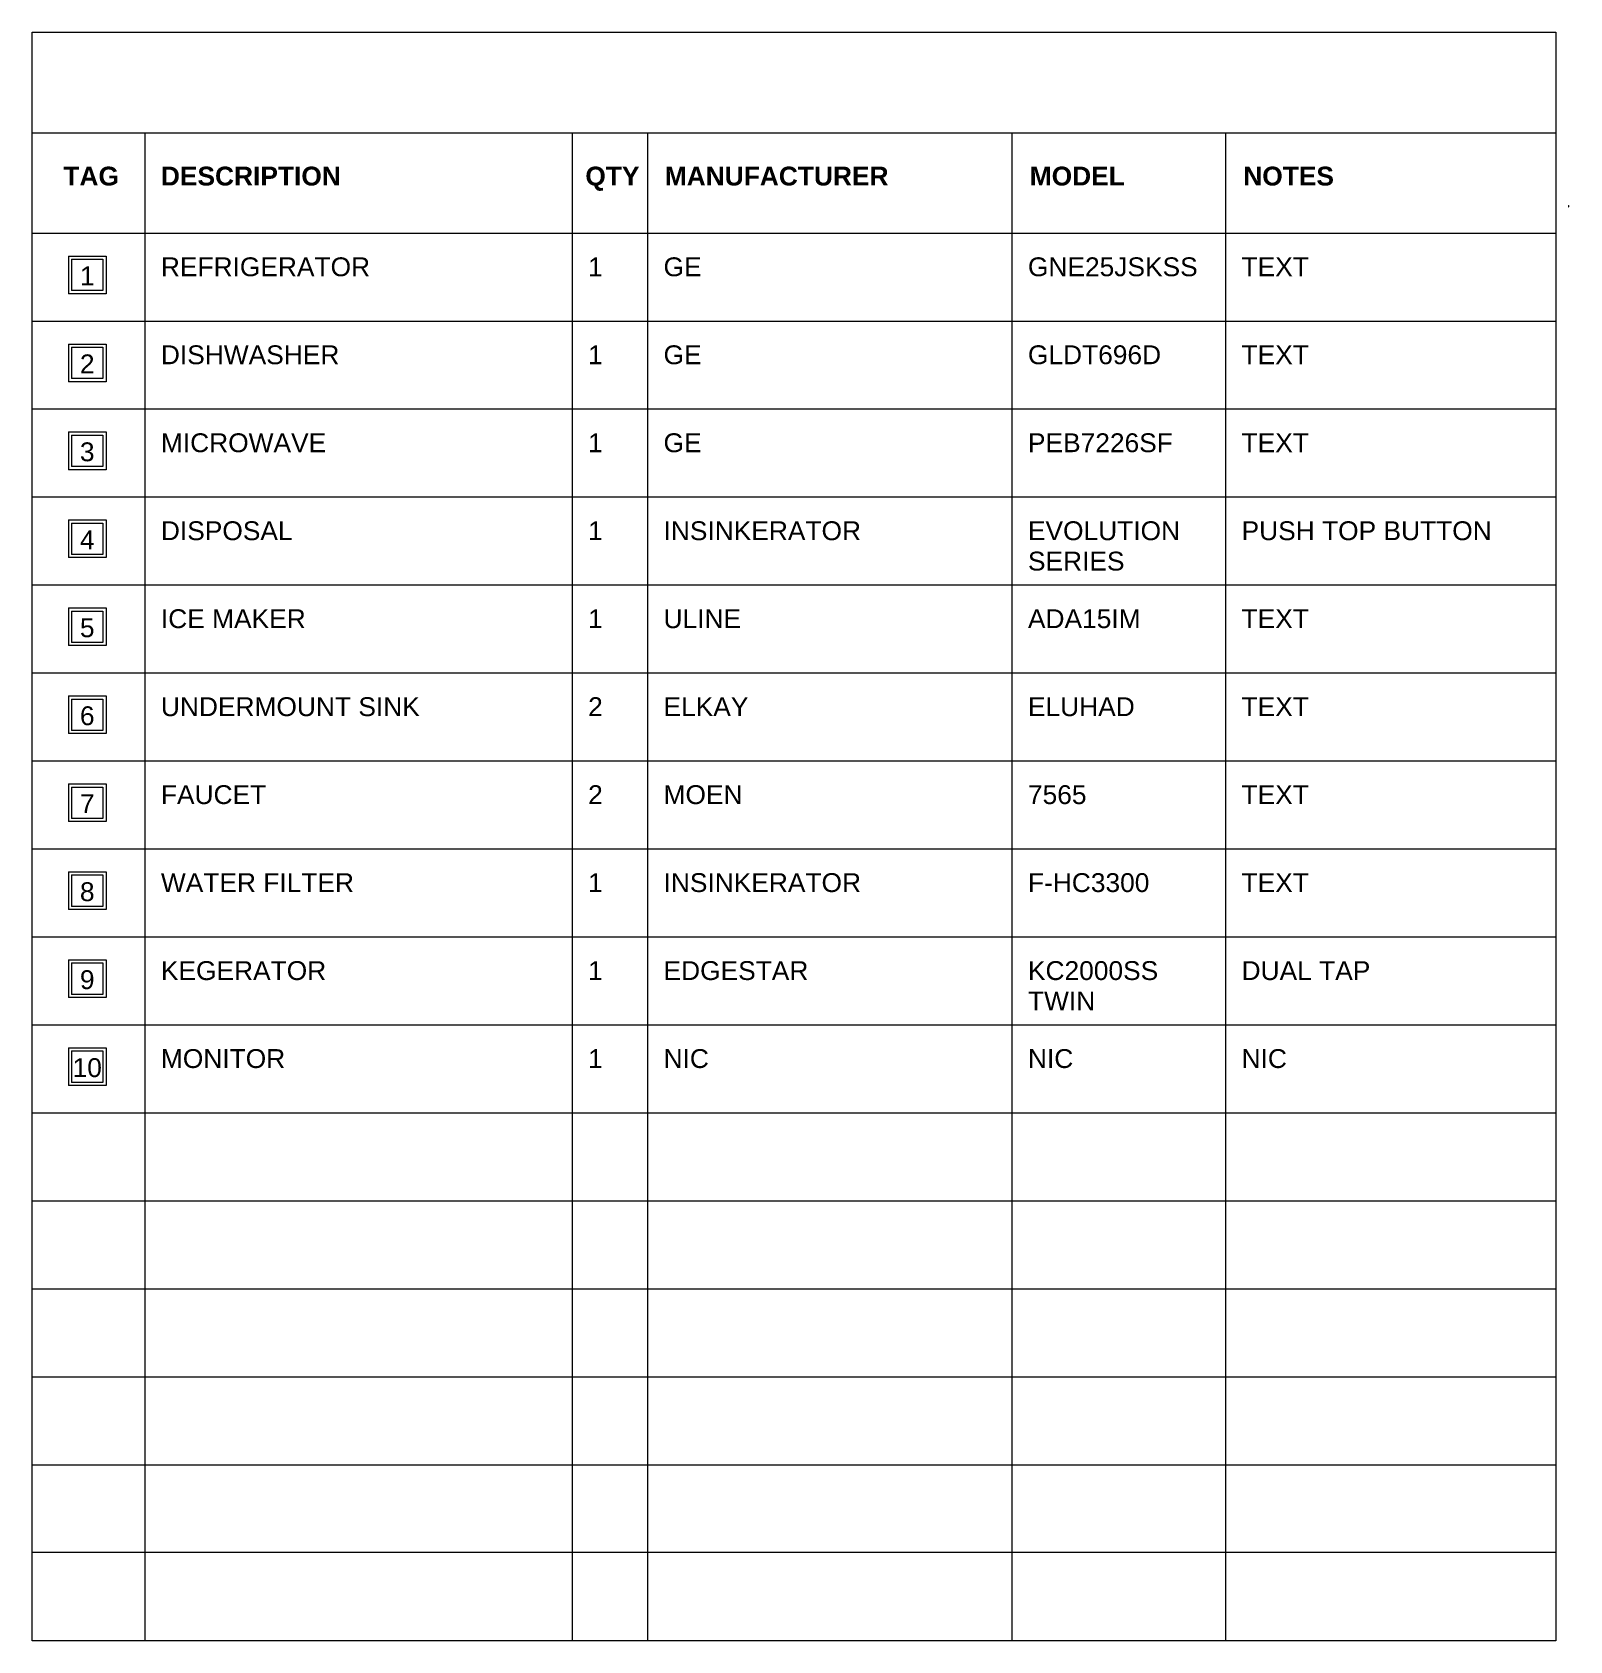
# Model space of a CAD drawing. Header units: inches. Extents: x 1 to 4284, y -575 to 745.
# Drawn here: x 3549 to 4284, y -575 to 193 of the extents above; entities that cross this region are included whole.
import ezdxf

# ---------------------------------------------------------------- set-up
doc = ezdxf.new("R2010")
doc.units = ezdxf.units.IN
doc.header["$MEASUREMENT"] = 0
for name, color, linetype, lineweight in [('A-ANNO-NOTE', 131, 'Continuous', 20), ('A-DETL-THIN', 151, 'Continuous', 9), ('G-ANNO-TEXT', 231, 'Continuous', 9)]:
    doc.layers.add(name, color=color, linetype=linetype, lineweight=lineweight)
doc.styles.add('Arial', font='arial.ttf', dxfattribs={"height": 9})
doc.styles.add('Arial_1', font='arial.ttf', dxfattribs={"height": 0.09375})
doc.styles.add('Arial_B', font='arialbd.ttf', dxfattribs={"height": 9})

msp = doc.modelspace()

# ---------------------------------------------------------------- texts
at = {"layer": 'A-ANNO-NOTE', "lineweight": 9, "attachment_point": 1}
for s, insert, char_height, width, style in [('1', (4283.01, 110.41), 0.0937, 0.0884, 'Arial_1'), ('2', (4283.01, 110.05), 0.0937, 0.0884, 'Arial_1'), ('1', (3572.17, 81.41), 9, 8.484, 'Arial'), ('2', (3572.17, 39.41), 9, 8.484, 'Arial'), ('3', (3572.17, -2.59), 9, 8.484, 'Arial'), ('4', (3572.17, -44.59), 9, 8.484, 'Arial'), ('5', (3572.17, -86.59), 9, 8.484, 'Arial'), ('6', (3572.17, -128.59), 9, 8.484, 'Arial'), ('7', (3572.17, -170.59), 9, 8.484, 'Arial'), ('8', (3572.17, -212.59), 9, 8.484, 'Arial'), ('9', (3572.17, -254.59), 9, 8.484, 'Arial'), ('10', (3568.68, -296.59), 9, 16.968, 'Arial')]:
    msp.add_mtext(s, dxfattribs=dict(at, insert=insert, char_height=char_height, width=width, style=style))
at = {"layer": 'G-ANNO-TEXT', "color": 7, "attachment_point": 1}
for s, insert, char_height, width, style in [('TAG', (3564.27, 129.06), 9, 32.421, 'Arial_B'), ('DESCRIPTION', (3610.84, 129.06), 9, 105.444, 'Arial_B'), ('QTY', (3813.51, 129.06), 9, 31.815, 'Arial_B'), ('MANUFACTURER', (3851.43, 129.06), 9, 130.896, 'Arial_B'), ('MODEL', (4025.69, 129.06), 9, 56.055, 'Arial_B'), ('NOTES', (4127.65, 129.06), 9, 53.631, 'Arial_B'), ('TEXT', (4283.25, 110.41), 0.0937, 0.4072, 'Arial_1'), ('TEXT', (4283.25, 110.05), 0.0937, 0.4072, 'Arial_1'), ('REFRIGERATOR', (3610.84, 85.74), 9, 122.715, 'Arial'), ('1', (3814.84, 85.74), 9, 8.484, 'Arial'), ('GE', (3850.84, 85.74), 9, 22.422, 'Arial'), ('GNE25JSKSS', (4024.84, 85.74), 9, 99.687, 'Arial'), ('TEXT', (4126.84, 85.74), 9, 39.087, 'Arial'), ('DISHWASHER', (3610.84, 43.74), 9, 105.141, 'Arial'), ('1', (3814.84, 43.74), 9, 8.484, 'Arial'), ('GE', (3850.84, 43.74), 9, 22.422, 'Arial'), ('GLDT696D', (4024.84, 43.74), 9, 77.871, 'Arial'), ('TEXT', (4126.84, 43.74), 9, 39.087, 'Arial'), ('MICROWAVE', (3610.84, 1.74), 9, 97.566, 'Arial'), ('1', (3814.84, 1.74), 9, 8.484, 'Arial'), ('GE', (3850.84, 1.74), 9, 22.422, 'Arial'), ('PEB7226SF', (4024.84, 1.74), 9, 84.537, 'Arial'), ('TEXT', (4126.84, 1.74), 9, 39.087, 'Arial'), ('DISPOSAL', (3610.84, -40.26), 9, 76.962, 'Arial'), ('1', (3814.84, -40.26), 9, 8.484, 'Arial'), ('INSINKERATOR', (3850.84, -40.26), 9, 115.443, 'Arial'), ('EVOLUTION ', (4024.84, -40.26), 9, 93.324, 'Arial'), ('PUSH TOP BUTTON', (4126.84, -40.26), 9, 146.955, 'Arial'), ('SERIES', (4024.84, -54.76), 9, 56.358, 'Arial'), ('ICE MAKER', (3610.84, -82.26), 9, 84.84, 'Arial'), ('1', (3814.84, -82.26), 9, 8.484, 'Arial'), ('ULINE', (3850.84, -82.26), 9, 45.147, 'Arial'), ('ADA15IM', (4024.84, -82.26), 9, 65.751, 'Arial'), ('TEXT', (4126.84, -82.26), 9, 39.087, 'Arial'), ('UNDERMOUNT SINK', (3610.84, -124.26), 9, 152.106, 'Arial'), ('2', (3814.84, -124.26), 9, 8.484, 'Arial'), ('ELKAY', (3850.84, -124.26), 9, 49.389, 'Arial'), ('ELUHAD', (4024.84, -124.26), 9, 62.721, 'Arial'), ('TEXT', (4126.84, -124.26), 9, 39.087, 'Arial'), ('FAUCET', (3610.84, -166.26), 9, 61.812, 'Arial'), ('2', (3814.84, -166.26), 9, 8.484, 'Arial'), ('MOEN', (3850.84, -166.26), 9, 46.662, 'Arial'), ('7565', (4024.84, -166.26), 9, 33.936, 'Arial'), ('TEXT', (4126.84, -166.26), 9, 39.087, 'Arial'), ('WATER FILTER', (3610.84, -208.26), 9, 113.322, 'Arial'), ('1', (3814.84, -208.26), 9, 8.484, 'Arial'), ('INSINKERATOR', (3850.84, -208.26), 9, 115.443, 'Arial'), ('F-HC3300', (4024.84, -208.26), 9, 70.902, 'Arial'), ('TEXT', (4126.84, -208.26), 9, 39.087, 'Arial'), ('KEGERATOR', (3610.84, -250.26), 9, 97.263, 'Arial'), ('1', (3814.84, -250.26), 9, 8.484, 'Arial'), ('EDGESTAR', (3850.84, -250.26), 9, 85.143, 'Arial'), ('KC2000SS', (4024.84, -250.26), 9, 76.053, 'Arial'), ('DUAL TAP ', (4126.84, -250.26), 9, 79.689, 'Arial'), ('TWIN', (4024.84, -264.76), 9, 39.693, 'Arial'), ('MONITOR', (3610.84, -292.26), 9, 73.023, 'Arial'), ('1', (3814.84, -292.26), 9, 8.484, 'Arial'), ('NIC', (3850.84, -292.26), 9, 26.361, 'Arial'), ('NIC', (4024.84, -292.26), 9, 26.361, 'Arial'), ('NIC', (4126.84, -292.26), 9, 26.361, 'Arial')]:
    msp.add_mtext(s, dxfattribs=dict(at, insert=insert, char_height=char_height, width=width, style=style))

# ---------------------------------------------------------------- blocks, each defined once
blk = doc.blocks.new('FORM Equipment_Fixture Tag - Square-214315-_A1006 - Equipment Legend')
at = {"layer": 'A-ANNO-NOTE'}
for p, q in [((18.79, 86.38), (36.79, 86.38)), ((18.79, 86.38), (36.79, 86.38)), ((18.79, 86.38), (36.79, 86.38)), ((18.79, 86.38), (18.79, 68.38)), ((20.29, 84.88), (20.29, 69.88)), ((20.29, 84.88), (35.29, 84.88)), ((35.29, 84.88), (35.29, 69.88)), ((36.79, 86.38), (36.79, 68.38)), ((35.29, 69.88), (20.29, 69.88)), ((36.79, 68.38), (18.79, 68.38))]:
    blk.add_line(p, q, dxfattribs=at)
blk = doc.blocks.new('FORM Keynote Tag - Default w_arrow-62346-_A1006 - Tel_Data_Elec Plan Keynotes')
at = {"layer": 'A-ANNO-NOTE'}
for p, q in [((41.36, 110.46), (41.3, 110.36)), ((41.3, 110.36), (41.36, 110.27)), ((41.36, 110.46), (41.46, 110.46)), ((41.36, 110.27), (41.46, 110.27)), ((41.52, 110.36), (41.46, 110.46)), ((41.46, 110.27), (41.52, 110.36))]:
    blk.add_line(p, q, dxfattribs=at)

# ---------------------------------------------------------------- linework, layer by layer
at = {"layer": 'A-DETL-THIN'}
for p, q in [((3549.37, 193.26), (4276.87, 193.26)), ((3549.37, -574.74), (3549.37, 193.26)), ((4276.87, 193.26), (4276.87, -574.74)), ((3549.37, 145.26), (4276.87, 145.26)), ((3603.37, -574.74), (3603.37, 145.26)), ((3807.37, -574.74), (3807.37, 145.26)), ((3843.37, -574.74), (3843.37, 145.26)), ((4017.37, -574.74), (4017.37, 145.26)), ((4119.37, -574.74), (4119.37, 145.26)), ((3549.37, 97.36), (4276.87, 97.36)), ((3549.37, 55.36), (4276.87, 55.36)), ((3549.37, 13.36), (4276.87, 13.36)), ((3549.37, -28.64), (4276.87, -28.64)), ((3549.37, -70.64), (4276.87, -70.64)), ((3549.37, -112.64), (4276.87, -112.64)), ((3549.37, -154.64), (4276.87, -154.64)), ((3549.37, -196.64), (4276.87, -196.64)), ((3549.37, -238.64), (4276.87, -238.64)), ((3549.37, -280.64), (4276.87, -280.64)), ((3549.37, -322.64), (4276.87, -322.64)), ((3549.37, -364.64), (4276.87, -364.64)), ((3549.37, -406.64), (4276.87, -406.64)), ((3549.37, -448.64), (4276.87, -448.64)), ((3549.37, -490.64), (4276.87, -490.64)), ((3549.37, -490.64), (4276.87, -490.64)), ((4276.87, -532.64), (3549.37, -532.64)), ((4276.87, -574.74), (3549.37, -574.74))]:
    msp.add_line(p, q, dxfattribs=at)

# ---------------------------------------------------------------- block references
at = {"layer": 'A-ANNO-NOTE'}
for name, p in [('FORM Keynote Tag - Default w_arrow-62346-_A1006 - Tel_Data_Elec Plan Keynotes', (4241.64, 0)), ('FORM Keynote Tag - Default w_arrow-62346-_A1006 - Tel_Data_Elec Plan Keynotes', (4241.64, -0.36)), ('FORM Equipment_Fixture Tag - Square-214315-_A1006 - Equipment Legend', (3547.9, 0)), ('FORM Equipment_Fixture Tag - Square-214315-_A1006 - Equipment Legend', (3547.9, -42)), ('FORM Equipment_Fixture Tag - Square-214315-_A1006 - Equipment Legend', (3547.9, -84)), ('FORM Equipment_Fixture Tag - Square-214315-_A1006 - Equipment Legend', (3547.9, -126)), ('FORM Equipment_Fixture Tag - Square-214315-_A1006 - Equipment Legend', (3547.9, -168)), ('FORM Equipment_Fixture Tag - Square-214315-_A1006 - Equipment Legend', (3547.9, -210)), ('FORM Equipment_Fixture Tag - Square-214315-_A1006 - Equipment Legend', (3547.9, -252)), ('FORM Equipment_Fixture Tag - Square-214315-_A1006 - Equipment Legend', (3547.9, -294)), ('FORM Equipment_Fixture Tag - Square-214315-_A1006 - Equipment Legend', (3547.9, -336)), ('FORM Equipment_Fixture Tag - Square-214315-_A1006 - Equipment Legend', (3547.9, -378))]:
    msp.add_blockref(name, p, dxfattribs=at)

msp.set_redraw_order([(e.dxf.handle, doc.entitydb.next_handle()) for e in msp.query("TEXT MTEXT ATTDEF DIMENSION ARC_DIMENSION")])  # texts and dimensions are drawn at this point

doc.saveas('drawing.dxf')
